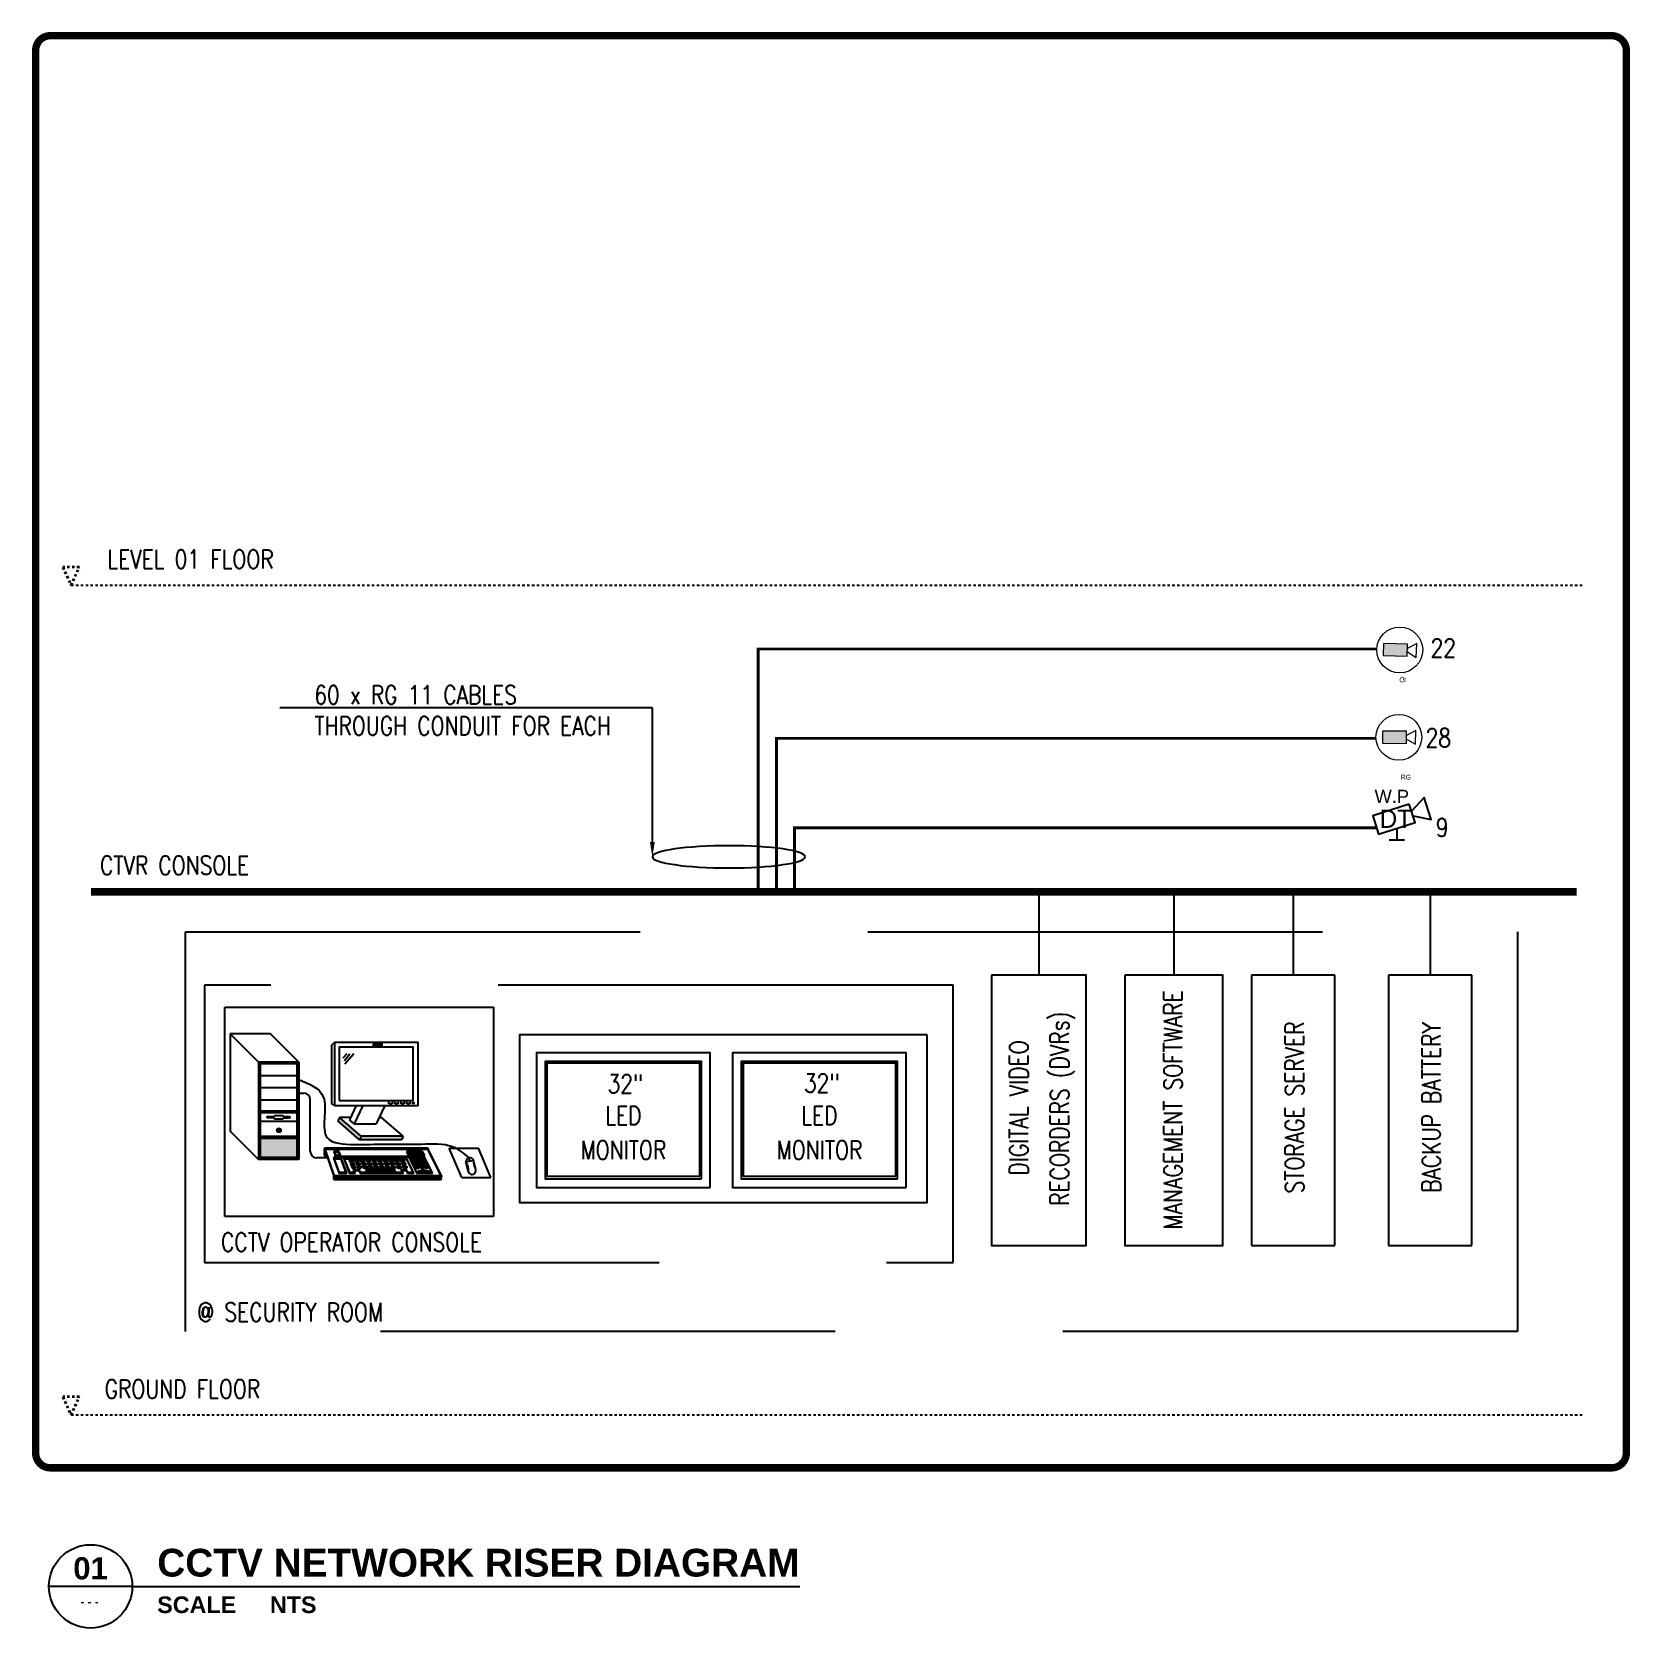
# Model space of a CAD drawing. Extents: x -15 to 263, y 300 to 484.
# Drawn here: x 197.3 to 263.2, y 300.4 to 366.2 of the extents above; entities that cross this region are included whole.
import ezdxf
from ezdxf import colors
from ezdxf.entities.mleader import LeaderData, LeaderLine
from ezdxf.enums import TextEntityAlignment as Align
from ezdxf.math import Vec2, Vec3

# ---------------------------------------------------------------- set-up
doc = ezdxf.new("R2010")
doc.units = 0
doc.header["$LTSCALE"] = 0.15
for name, pattern in [('DASHDOT', [1, 0.5, -0.25, 0, -0.25]), ('ELUNF', [0.4, 0.3, -0.1]), ('HIDDEN', [0.375, 0.25, -0.125])]:
    doc.linetypes.add(name, pattern=pattern)
doc.layers.get('0').update_dxf_attribs({"color": 252})
for name, color, linetype in [('CCTV', 4, 'Continuous'), ('E-ANNO-TEXT', 2, 'Continuous'), ('E-DIAG-BUSW', 2, 'Continuous'), ('E-POWR-FIXT', 4, 'Continuous'), ('E-WIRE-N', 31, 'DASHDOT'), ('E_POWR_ZONE', 22, 'Continuous'), ('ELG2U', 1, 'ELUNF'), ('FB_Access Control System$0$A-REFR-TITL-1', 2, 'Continuous'), ('LEVEL', 8, 'HIDDEN'), ('M-LEADER', 33, 'Continuous')]:
    doc.layers.add(name, color=color, linetype=linetype)
for name, color, linetype, lineweight in [('E-LT-CKT-NM', 7, 'Continuous', 30), ('T-ANNO-TEXT', 3, 'Continuous', 35), ('T-CCTV', 7, 'Continuous', 0), ('T-DIGRAM', 1, 'HIDDEN', 35)]:
    doc.layers.add(name, color=color, linetype=linetype, lineweight=lineweight)
doc.styles.add('Arial_3', font='arial.ttf', dxfattribs={"height": 2.345885})
doc.styles.add('ELEC', font='romans.shx')
doc.styles.add('FB_Access Control System$0$ARIAL', font='arial.ttf')
doc.styles.add('FB_Access Control System$0$ARIAL-TITLE', font='arialbd.ttf')
doc.styles.add('ROMANS', font='ROMANS.shx', dxfattribs={"width": 0.8})
doc.styles.add('SDC-TEXT-ARB', font='sdc-arb.shx')

msp = doc.modelspace()

# ---------------------------------------------------------------- texts
at = {"layer": 'E-ANNO-TEXT', "color": 3, "style": 'ELEC', "width": 0.8}
for s, p in [('CTVR CONSOLE', (200.11, 331.435)), ('CCTV OPERATOR CONSOLE', (205.102, 315.895)), ('@ SECURITY ROOM', (204.115, 313.008))]:
    msp.add_text(s, height=0.76344, dxfattribs=at).set_placement(p)
for s, p in [('MANAGEMENT SOFTWARE', (244.348, 321.735)), ('RECORDERS (DVRs)', (239.725, 321.785)), ('STORAGE SERVER', (249.356, 321.835)), ('BACKUP BATTERY', (254.999, 321.835)), ('DIGITAL VIDEO', (237.992, 321.814))]:
    msp.add_text(s, height=0.76344, rotation=90, dxfattribs=at).set_placement(p, align=Align.MIDDLE)
for s, p in [('32"', (221.771, 322.807)), ('32"', (229.87, 322.835)), ('LED', (221.687, 321.499)), ('LED', (229.772, 321.499)), ('MONITOR', (221.687, 320.077)), ('MONITOR', (229.772, 320.077))]:
    msp.add_text(s, height=0.7634, dxfattribs=at).set_placement(p, align=Align.MIDDLE)
at = {"layer": 'T-ANNO-TEXT', "style": 'ROMANS', "width": 0.8}
for s, height, p in [('LEVEL 01 FLOOR', 0.76344, (203.842, 344.06)), ('22', 0.7634, (255.494, 340.398)), ('28', 0.7634, (255.287, 336.697)), ('9', 0.763, (255.447, 333.001)), ('GROUND FLOOR', 0.76344, (203.508, 309.839))]:
    msp.add_text(s, height=height, dxfattribs=at).set_placement(p, align=Align.CENTER)

# ---------------------------------------------------------------- blocks, each defined once
blk = doc.blocks.new('A$C58B026CA')
h = blk.add_hatch(color=20)
h.set_gradient(color1=(244, 54, 11), one_color=1, tint=1, name='CYLINDER')
edge = h.paths.add_edge_path()
edge.add_line((563, -1300), (563, -1295))
edge.add_arc((555, -1303), 11, 45.9517, 134.3515)
edge.add_arc((530, -1276), 25.4, 225.6485, 314.3515, ccw=False)
edge.add_arc((504, -1303), 11, 45.6485, 134.0483)
edge.add_line((497, -1295), (497, -1300))
edge.add_arc((504, -1308), 11, 45.6485, 134.0483, ccw=False)
edge.add_arc((530, -1282), 25.4, 225.6485, 314.3515)
edge.add_arc((555, -1308), 11, 45.9517, 134.3515, ccw=False)
h = blk.add_hatch(color=20)
h.set_gradient(color1=(244, 54, 11), one_color=1, tint=1, name='CYLINDER')
edge = h.paths.add_edge_path()
edge.add_line((643, -1300), (643, -1295))
edge.add_arc((635, -1303), 11, 45.9517, 134.3515)
edge.add_arc((610, -1276), 25.4, 225.6485, 314.3515, ccw=False)
edge.add_arc((584, -1303), 11, 45.6485, 134.0483)
edge.add_line((577, -1295), (577, -1300))
edge.add_arc((584, -1308), 11, 45.6485, 134.0483, ccw=False)
edge.add_arc((610, -1282), 25.4, 225.6485, 314.3515)
edge.add_arc((635, -1308), 11, 45.9517, 134.3515, ccw=False)
h = blk.add_hatch(color=20)
h.set_gradient(color1=(244, 54, 11), one_color=1, tint=1, name='CYLINDER')
edge = h.paths.add_edge_path()
edge.add_line((723, -1300), (723, -1295))
edge.add_arc((715, -1303), 11, 45.9517, 134.3515)
edge.add_arc((690, -1276), 25.4, 225.6485, 314.3515, ccw=False)
edge.add_arc((665, -1303), 11, 45.6485, 134.0483)
edge.add_line((657, -1295), (657, -1300))
edge.add_arc((665, -1308), 11, 45.6485, 134.0483, ccw=False)
edge.add_arc((690, -1282), 25.4, 225.6485, 314.3515)
edge.add_arc((715, -1308), 11, 45.9517, 134.3515, ccw=False)
h = blk.add_hatch(color=20)
h.set_gradient(color1=(244, 54, 11), one_color=1, tint=1, name='CYLINDER')
edge = h.paths.add_edge_path()
edge.add_line((803, -1300), (803, -1295))
edge.add_arc((796, -1303), 11, 45.9517, 134.3515)
edge.add_arc((770, -1276), 25.4, 225.6485, 314.3515, ccw=False)
edge.add_arc((745, -1303), 11, 45.6485, 134.0483)
edge.add_line((737, -1295), (737, -1300))
edge.add_arc((745, -1308), 11, 45.6485, 134.0483, ccw=False)
edge.add_arc((770, -1282), 25.4, 225.6485, 314.3515)
edge.add_arc((796, -1308), 11, 45.9517, 134.3515, ccw=False)
h = blk.add_hatch(color=20)
h.set_gradient(color1=(244, 54, 11), one_color=1, tint=1, name='CYLINDER')
h.paths.add_polyline_path([(828, -1296, 1), (844, -1296, 1)])
h = blk.add_hatch(color=5)
h.set_gradient(color1=(0, 0, 255), one_color=1, tint=1, name='CYLINDER')
h.paths.add_polyline_path([(-951, -1664, 1), (-1005, -1664, 1)])
h = blk.add_hatch(color=20)
h.set_gradient(color1=(244, 54, 11), one_color=1, tint=1, name='CYLINDER')
h.paths.add_polyline_path([(1592, -2049), (1589, -2050, -0.196438), (1593, -2072), (1596, -2071, 0.194716)])
at = {"layer": 'E-POWR-FIXT'}
h = blk.add_hatch(color=20, dxfattribs=at)
h.set_gradient(color1=(245, 69, 10), one_color=1, tint=1, name='CYLINDER')
h.paths.add_polyline_path([(300, -498), (300, -528), (413, -528), (413, -498)])
h = blk.add_hatch(color=20, dxfattribs=at)
h.set_gradient(color1=(244, 54, 11), one_color=1, tint=1, name='SPHERICAL')
h.paths.add_polyline_path([(698, -1746), (131, -1746), (108, -1793), (675, -1793)])
h.paths.add_polyline_path([(-162, -1491), (-185, -1538), (108, -1793), (131, -1746)])
h = blk.add_hatch(color=20, dxfattribs=at)
h.set_gradient(color1=(245, 69, 10), one_color=1, tint=1, name='CYLINDER')
h.paths.add_polyline_path([(-736, -2032), (-736, -1775), (-1230, -1775), (-1230, -2032)])
h = blk.add_hatch(color=20, dxfattribs=at)
h.set_gradient(color1=(244, 54, 11), one_color=1, tint=1, name='SPHERICAL')
h.paths.add_polyline_path([(-362, -1920), (-364, -1919), (-366, -1914), (-366, -2007), (-333, -2007)])
h = blk.add_hatch(color=20, dxfattribs=at)
h.set_gradient(color1=(244, 54, 11), one_color=1, tint=1, name='SPHERICAL')
h.paths.add_polyline_path([(12, -2055), (-30, -2055), (-20, -2073), (22, -2073)])
h = blk.add_hatch(color=20, dxfattribs=at)
h.set_gradient(color1=(244, 54, 11), one_color=1, tint=1, name='SPHERICAL')
h.paths.add_polyline_path([(28, -2101), (-14, -2101), (-4, -2119), (39, -2119)])
h.paths.add_polyline_path([(44, -2146), (2, -2146), (13, -2164), (55, -2164)])
h.paths.add_polyline_path([(105, -2101), (63, -2101), (73, -2119), (116, -2119)])
h.paths.add_polyline_path([(121, -2146), (79, -2146), (90, -2164), (132, -2164)])
h.paths.add_polyline_path([(182, -2101), (140, -2101), (150, -2119), (193, -2119)])
h.paths.add_polyline_path([(198, -2146), (156, -2146), (167, -2164), (209, -2164)])
h = blk.add_hatch(color=20, dxfattribs=at)
h.set_gradient(color1=(244, 54, 11), one_color=1, tint=1, name='SPHERICAL')
h.paths.add_polyline_path([(89, -2055), (47, -2055), (57, -2073), (99, -2073)])
h.paths.add_polyline_path([(166, -2055), (124, -2055), (134, -2073), (176, -2073)])
h.paths.add_polyline_path([(243, -2055), (201, -2055), (211, -2073), (253, -2073)])
h.paths.add_polyline_path([(320, -2055), (278, -2055), (288, -2073), (331, -2073)])
h.paths.add_polyline_path([(397, -2055), (355, -2055), (365, -2073), (408, -2073)])
h.paths.add_polyline_path([(474, -2055), (432, -2055), (442, -2073), (485, -2073)])
h = blk.add_hatch(color=20, dxfattribs=at)
h.set_gradient(color1=(244, 54, 11), one_color=1, tint=1, name='SPHERICAL')
h.paths.add_polyline_path([(259, -2101), (217, -2101), (227, -2119), (270, -2119)])
h.paths.add_polyline_path([(275, -2146), (233, -2146), (244, -2164), (286, -2164)])
h.paths.add_polyline_path([(336, -2101), (294, -2101), (304, -2119), (347, -2119)])
h.paths.add_polyline_path([(352, -2146), (310, -2146), (321, -2164), (363, -2164)])
h.paths.add_polyline_path([(413, -2101), (371, -2101), (382, -2119), (424, -2119)])
h.paths.add_polyline_path([(429, -2146), (387, -2146), (398, -2164), (440, -2164)])
h.paths.add_polyline_path([(490, -2101), (448, -2101), (459, -2119), (501, -2119)])
h.paths.add_polyline_path([(506, -2146), (464, -2146), (475, -2164), (517, -2164)])
h.paths.add_polyline_path([(567, -2101), (525, -2101), (536, -2119), (578, -2119)])
h = blk.add_hatch(color=20, dxfattribs=at)
h.set_gradient(color1=(244, 54, 11), one_color=1, tint=1, name='SPHERICAL')
h.paths.add_polyline_path([(551, -2055), (509, -2055), (519, -2073), (562, -2073)])
h = blk.add_hatch(color=20, dxfattribs=at)
h.set_gradient(color1=(244, 54, 11), one_color=1, tint=1, name='SPHERICAL')
h.paths.add_polyline_path([(584, -2146), (541, -2146), (552, -2164), (594, -2164)])
h = blk.add_hatch(color=20, dxfattribs=at)
h.set_gradient(color1=(244, 54, 11), one_color=1, tint=1, name='SPHERICAL')
h.paths.add_polyline_path([(661, -2146), (618, -2146), (629, -2164), (671, -2164)])
h.paths.add_polyline_path([(644, -2101), (602, -2101), (613, -2119), (655, -2119)])
h.paths.add_polyline_path([(628, -2055), (586, -2055), (596, -2073), (639, -2073)])
h = blk.add_hatch(color=20, dxfattribs=at)
h.set_gradient(color1=(244, 54, 11), one_color=1, tint=1, name='SPHERICAL')
h.paths.add_polyline_path([(738, -2146), (695, -2146), (706, -2164), (748, -2164)])
h.paths.add_polyline_path([(721, -2101), (679, -2101), (690, -2119), (732, -2119)])
h.paths.add_polyline_path([(705, -2055), (663, -2055), (673, -2073), (716, -2073)])
h = blk.add_hatch(color=20, dxfattribs=at)
h.set_gradient(color1=(244, 54, 11), one_color=1, tint=1, name='SPHERICAL')
h.paths.add_polyline_path([(954, -1959), (759, -1959), (777, -1995), (975, -1995)])
h = blk.add_hatch(color=20, dxfattribs=at)
h.set_gradient(color1=(244, 54, 11), one_color=1, tint=1, name='SPHERICAL')
h.paths.add_polyline_path([(862, -2055), (820, -2055), (830, -2073), (872, -2073)])
h.paths.add_polyline_path([(923, -2055), (881, -2055), (891, -2073), (934, -2073)])
h.paths.add_polyline_path([(984, -2055), (941, -2055), (952, -2073), (994, -2073)])
h.paths.add_polyline_path([(1007, -2101), (965, -2101), (975, -2119), (1017, -2119)])
h.paths.add_polyline_path([(946, -2101), (904, -2101), (914, -2119), (957, -2119)])
h.paths.add_polyline_path([(885, -2101), (843, -2101), (853, -2119), (896, -2119)])
h.paths.add_polyline_path([(906, -2146), (864, -2146), (875, -2164), (917, -2164)])
h.paths.add_polyline_path([(967, -2146), (925, -2146), (936, -2164), (978, -2164)])
h.paths.add_polyline_path([(1028, -2146), (986, -2146), (996, -2164), (1038, -2164)])
h = blk.add_hatch(color=20, dxfattribs=at)
h.set_gradient(color1=(244, 54, 11), one_color=1, tint=1, name='CYLINDER')
h.paths.add_polyline_path([(1578, -2217, 0.206513), (1547, -2092)])
h = blk.add_hatch(color=20, dxfattribs=at)
h.set_gradient(color1=(244, 54, 11), one_color=1, tint=1, name='CYLINDER')
h.paths.add_polyline_path([(1649, -2070, 0.174686), (1674, -2182)])
h = blk.add_hatch(color=20, dxfattribs=at)
h.set_gradient(color1=(244, 54, 11), one_color=1, tint=1, name='SPHERICAL')
h.paths.add_polyline_path([(1206, -2289), (-225, -2289), (-225, -2314), (1203, -2314)])
h = blk.add_hatch(color=20, dxfattribs=at)
h.set_gradient(color1=(244, 54, 11), one_color=1, tint=1, name='SPHERICAL')
h.paths.add_polyline_path([(574, -2189), (200, -2189), (214, -2214), (589, -2214)])
h = blk.add_hatch(color=20, dxfattribs=at)
h.set_gradient(color1=(244, 54, 11), one_color=1, tint=1, name='SPHERICAL')
h.paths.add_polyline_path([(984, -2192), (942, -2192), (952, -2210), (994, -2210)])
h.paths.add_polyline_path([(993, -2213), (951, -2213), (961, -2231), (1003, -2231)])
h.paths.add_polyline_path([(941, -2212), (899, -2212), (909, -2230), (951, -2230)])
h.paths.add_polyline_path([(1041, -2212), (999, -2212), (1010, -2230), (1052, -2230)])
for p, q in [((-1255, -743), (-1638, -360)), ((-1093, -360), (-1638, -360)), ((-1638, -360), (-1638, -1675)), ((-711, -743), (-1093, -360)), ((-229, -477), (-269, -514)), ((-269, -514), (-269, -1303)), ((-112, -688), (-58, -627)), ((-95, -721), (-19, -634)), ((-89, -767), (32, -628)), ((-1255, -743), (-1255, -2058)), ((-1255, -743), (-1230, -769)), ((-711, -743), (-1255, -743)), ((-1230, -769), (-1230, -2032)), ((-736, -769), (-1230, -769)), ((-736, -769), (-711, -743)), ((-736, -769), (-736, -2032)), ((-711, -743), (-711, -2058)), ((-740, -928), (-1234, -928)), ((-740, -1089), (-1234, -1089)), ((-740, -1257), (-1234, -1257)), ((-711, -1163), (-642, -1163)), ((-556, -1951), (-556, -1249)), ((-736, -1404), (-1230, -1404)), ((-736, -1430), (-1230, -1430)), ((-1135, -1498), (-1135, -1478)), ((-1135, -1478), (-1039, -1478)), ((-1039, -1498), (-1135, -1498)), ((-1039, -1478), (-1039, -1464)), ((-1039, -1464), (-927, -1464)), ((-1039, -1513), (-1039, -1498)), ((-927, -1464), (-927, -1477)), ((-927, -1477), (-831, -1477)), ((-831, -1500), (-927, -1500)), ((-927, -1500), (-927, -1513)), ((-831, -1477), (-831, -1500)), ((-831, -1500), (-831, -1500)), ((-229, -1328), (-269, -1303)), ((-162, -1491), (-185, -1538)), ((-12, -1491), (-162, -1491)), ((131, -1746), (-162, -1491)), ((63, -1328), (-26, -1521)), ((155, -1328), (39, -1577)), ((450, -1328), (334, -1577)), ((405, -1491), (374, -1491)), ((698, -1746), (405, -1491)), ((497, -1300), (497, -1295)), ((563, -1300), (563, -1295)), ((577, -1300), (577, -1295)), ((643, -1300), (643, -1295)), ((657, -1300), (657, -1295)), ((723, -1300), (723, -1295)), ((737, -1300), (737, -1295)), ((803, -1300), (803, -1295)), ((-1255, -2058), (-1638, -1675)), ((-736, -1547), (-1230, -1547)), ((-927, -1513), (-1039, -1513)), ((108, -1793), (-185, -1538)), ((39, -1577), (-26, -1521)), ((39, -1577), (334, -1577)), ((-736, -1749), (-1230, -1749)), ((-736, -1775), (-1230, -1775)), ((-364, -1909), (-366, -1914)), ((-366, -1914), (-364, -1919)), ((-366, -1914), (-366, -2007)), ((-358, -1907), (-365, -1913)), ((-365, -1913), (-358, -1907)), ((-365, -1913), (-239, -2284)), ((-352, -1915), (-365, -1913)), ((-358, -1907), (-364, -1909)), ((-364, -1919), (-358, -1921)), ((1030, -1907), (-358, -1907)), ((1030, -1914), (-358, -1914)), ((-358, -1914), (-233, -2285)), ((-352, -1915), (-358, -1921)), ((-358, -1921), (-352, -1915)), ((-358, -1921), (1030, -1921)), ((-226, -2286), (-352, -1915)), ((-178, -1940), (-178, -1940)), ((131, -1746), (108, -1793)), ((675, -1793), (108, -1793)), ((698, -1746), (131, -1746)), ((698, -1746), (675, -1793)), ((1025, -1910), (1024, -1915)), ((1024, -1915), (1207, -2286)), ((1030, -1921), (1024, -1915)), ((1024, -1915), (1030, -1921)), ((1029, -1908), (1025, -1910)), ((1034, -1909), (1029, -1908)), ((1030, -1921), (1030, -1907)), ((1036, -1913), (1030, -1907)), ((1030, -1907), (1036, -1913)), ((1212, -2285), (1030, -1914)), ((1036, -1913), (1034, -1909)), ((1219, -2284), (1036, -1913)), ((1321, -1908), (1715, -1908)), ((1490, -2304), (1321, -1908)), ((1884, -2304), (1715, -1908)), ((-1230, -2032), (-1255, -2058)), ((-711, -2058), (-1255, -2058)), ((-736, -2032), (-1230, -2032)), ((-736, -2032), (-711, -2058)), ((-323, -2037), (-469, -2037)), ((-366, -2007), (-333, -2007)), ((-236, -2038), (-242, -2043)), ((-242, -2043), (-236, -2038)), ((-240, -2039), (-242, -2043)), ((-242, -2043), (-169, -2239)), ((-236, -2038), (-240, -2039)), ((-231, -1950), (-236, -1955)), ((-236, -1955), (-231, -1950)), ((-235, -1951), (-236, -1955)), ((-236, -1955), (-219, -1999)), ((-233, -2039), (-236, -2038)), ((-143, -2038), (-236, -2038)), ((-236, -2038), (-236, -2048)), ((-165, -2239), (-236, -2043)), ((-232, -2043), (-236, -2048)), ((-236, -2048), (-232, -2043)), ((-236, -2043), (-143, -2043)), ((-236, -2048), (-143, -2048)), ((-231, -1950), (-235, -1951)), ((-232, -2043), (-233, -2039)), ((-231, -2019), (-232, -2023)), ((-232, -2023), (-231, -2027)), ((-159, -2239), (-232, -2043)), ((-169, -1950), (-231, -1950)), ((-231, -1950), (-231, -1959)), ((-227, -1951), (-231, -1950)), ((-226, -1955), (-231, -1959)), ((-231, -1959), (-226, -1955)), ((-214, -1999), (-231, -1955)), ((-231, -1955), (-169, -1955)), ((-227, -2018), (-231, -2019)), ((-231, -2027), (-227, -2028)), ((-226, -1955), (-227, -1951)), ((986, -2018), (-227, -2018)), ((-227, -2018), (-227, -2028)), ((-227, -2028), (-227, -2018)), ((-227, -2028), (986, -2028)), ((-209, -1999), (-226, -1955)), ((-218, -1996), (-219, -1999)), ((-219, -1999), (-214, -2005)), ((-219, -1999), (-218, -2003)), ((-214, -2005), (-219, -1999)), ((-219, -1999), (-209, -1999)), ((-214, -1995), (-218, -1996)), ((-218, -2003), (-214, -2005)), ((-151, -1995), (-214, -1995)), ((-214, -1995), (-209, -1999)), ((-209, -1999), (-214, -1995)), ((-151, -1999), (-214, -1999)), ((-214, -2005), (-151, -2005)), ((-163, -1955), (-175, -1955)), ((-175, -1955), (-155, -1999)), ((-172, -1966), (-172, -1966)), ((-172, -1966), (-172, -1966)), ((-166, -1951), (-169, -1950)), ((-169, -1955), (-151, -1999)), ((-169, -1955), (-169, -1955)), ((-163, -1955), (-166, -1951)), ((-145, -1999), (-163, -1955)), ((-155, -1999), (-151, -1995)), ((-151, -1995), (-155, -1999)), ((-155, -1999), (-154, -2003)), ((-154, -2003), (-151, -2005)), ((-151, -2005), (-151, -1995)), ((-151, -2005), (-145, -1999)), ((-145, -1999), (-151, -2005)), ((-151, -2005), (-148, -2003)), ((-148, -2003), (-145, -1999)), ((-138, -2043), (-148, -2043)), ((-148, -2043), (-73, -2239)), ((-143, -2048), (-148, -2043)), ((-148, -2043), (-143, -2048)), ((-138, -2043), (-143, -2038)), ((-139, -2039), (-143, -2038)), ((-143, -2038), (-138, -2043)), ((-143, -2043), (-67, -2239)), ((-143, -2043), (-143, -2043)), ((-143, -2048), (-139, -2046)), ((-138, -2043), (-139, -2039)), ((-139, -2046), (-138, -2043)), ((-63, -2239), (-138, -2043)), ((-101, -2038), (-106, -2043)), ((-106, -2043), (-101, -2038)), ((-105, -2039), (-106, -2043)), ((-106, -2043), (-28, -2239)), ((-101, -2038), (-105, -2039)), ((738, -2038), (-101, -2038)), ((-101, -2038), (-101, -2048)), ((-97, -2039), (-101, -2038)), ((-101, -2043), (738, -2043)), ((-23, -2239), (-101, -2043)), ((-96, -2043), (-101, -2048)), ((-101, -2048), (-96, -2043)), ((-101, -2048), (738, -2048)), ((-96, -2043), (-97, -2039)), ((-18, -2239), (-96, -2043)), ((-30, -2055), (-20, -2073)), ((-30, -2055), (-30, -2073)), ((-30, -2073), (-20, -2087)), ((-20, -2073), (-20, -2087)), ((-20, -2087), (22, -2087)), ((-14, -2101), (-4, -2119)), ((-14, -2101), (-14, -2120)), ((-14, -2120), (-4, -2138)), ((-4, -2119), (-4, -2138)), ((-4, -2138), (39, -2138)), ((2, -2146), (13, -2164)), ((2, -2146), (2, -2164)), ((12, -2055), (22, -2073)), ((22, -2073), (22, -2087)), ((28, -2101), (39, -2119)), ((39, -2119), (39, -2138)), ((44, -2146), (55, -2164)), ((47, -2055), (57, -2073)), ((47, -2055), (47, -2073)), ((47, -2073), (57, -2087)), ((57, -2073), (57, -2087)), ((57, -2087), (99, -2087)), ((63, -2101), (73, -2119)), ((63, -2101), (63, -2120)), ((63, -2120), (73, -2133)), ((73, -2119), (73, -2133)), ((73, -2133), (116, -2133)), ((79, -2146), (90, -2164)), ((79, -2146), (79, -2164)), ((89, -2055), (99, -2073)), ((99, -2073), (99, -2087)), ((105, -2101), (116, -2119)), ((116, -2119), (116, -2133)), ((121, -2146), (132, -2164)), ((124, -2055), (134, -2073)), ((124, -2055), (124, -2073)), ((124, -2073), (134, -2087)), ((134, -2073), (134, -2087)), ((134, -2087), (176, -2087)), ((140, -2101), (150, -2119)), ((140, -2101), (140, -2120)), ((140, -2120), (150, -2133)), ((150, -2119), (150, -2133)), ((150, -2133), (193, -2133)), ((156, -2146), (167, -2164)), ((156, -2146), (156, -2164)), ((166, -2055), (176, -2073)), ((176, -2073), (176, -2087)), ((182, -2101), (193, -2119)), ((193, -2119), (193, -2133)), ((198, -2146), (209, -2164)), ((201, -2055), (211, -2073)), ((201, -2055), (201, -2073)), ((201, -2073), (211, -2087)), ((211, -2073), (211, -2087)), ((211, -2087), (253, -2087)), ((217, -2101), (227, -2119)), ((217, -2101), (217, -2120)), ((217, -2120), (227, -2133)), ((227, -2119), (227, -2133)), ((227, -2133), (270, -2133)), ((233, -2146), (244, -2164)), ((233, -2146), (233, -2164)), ((243, -2055), (253, -2073)), ((253, -2073), (253, -2087)), ((259, -2101), (270, -2119)), ((270, -2119), (270, -2133)), ((275, -2146), (286, -2164)), ((278, -2055), (288, -2073)), ((278, -2055), (278, -2073)), ((278, -2073), (288, -2087)), ((288, -2073), (288, -2087)), ((288, -2087), (331, -2087)), ((294, -2101), (304, -2119)), ((294, -2101), (294, -2120)), ((294, -2120), (304, -2133)), ((304, -2119), (304, -2133)), ((304, -2133), (347, -2133)), ((310, -2146), (321, -2164)), ((310, -2146), (310, -2164)), ((320, -2055), (331, -2073)), ((331, -2073), (331, -2087)), ((336, -2101), (347, -2119)), ((347, -2119), (347, -2133)), ((352, -2146), (363, -2164)), ((355, -2055), (365, -2073)), ((355, -2055), (355, -2073)), ((355, -2073), (365, -2087)), ((365, -2073), (365, -2087)), ((365, -2087), (408, -2087)), ((371, -2101), (382, -2119)), ((371, -2101), (371, -2120)), ((371, -2120), (382, -2133)), ((382, -2119), (382, -2133)), ((382, -2133), (424, -2133)), ((387, -2146), (398, -2164)), ((387, -2146), (387, -2164)), ((397, -2055), (408, -2073)), ((408, -2073), (408, -2087)), ((413, -2101), (424, -2119)), ((424, -2119), (424, -2133)), ((429, -2146), (440, -2164)), ((432, -2055), (442, -2073)), ((432, -2055), (432, -2073)), ((432, -2073), (442, -2087)), ((442, -2073), (442, -2087)), ((442, -2087), (485, -2087)), ((448, -2101), (459, -2119)), ((448, -2101), (448, -2120)), ((448, -2120), (459, -2133)), ((459, -2119), (459, -2133)), ((459, -2133), (501, -2133)), ((464, -2146), (475, -2164)), ((464, -2146), (464, -2164)), ((474, -2055), (485, -2073)), ((485, -2073), (485, -2087)), ((490, -2101), (501, -2119)), ((501, -2119), (501, -2133)), ((506, -2146), (517, -2164)), ((509, -2055), (519, -2073)), ((509, -2055), (509, -2073)), ((509, -2073), (519, -2087)), ((519, -2073), (519, -2087)), ((519, -2087), (562, -2087)), ((525, -2101), (536, -2119)), ((525, -2101), (525, -2120)), ((525, -2120), (536, -2133)), ((536, -2119), (536, -2133)), ((536, -2133), (578, -2133)), ((541, -2146), (552, -2164)), ((541, -2146), (541, -2164)), ((551, -2055), (562, -2073)), ((562, -2073), (562, -2087)), ((567, -2101), (578, -2119)), ((578, -2119), (578, -2133)), ((584, -2146), (594, -2164)), ((586, -2055), (596, -2073)), ((586, -2055), (586, -2073)), ((586, -2073), (596, -2087)), ((596, -2073), (596, -2087)), ((596, -2087), (639, -2087)), ((602, -2101), (613, -2119)), ((602, -2101), (602, -2120)), ((602, -2120), (613, -2133)), ((613, -2119), (613, -2133)), ((613, -2133), (655, -2133)), ((618, -2146), (629, -2164)), ((618, -2146), (618, -2164)), ((628, -2055), (639, -2073)), ((639, -2073), (639, -2087)), ((644, -2101), (655, -2119)), ((655, -2119), (655, -2133)), ((661, -2146), (671, -2164)), ((663, -2055), (673, -2073)), ((663, -2055), (663, -2073)), ((663, -2073), (673, -2087)), ((673, -2073), (673, -2087)), ((673, -2087), (716, -2087)), ((679, -2101), (690, -2119)), ((679, -2101), (679, -2120)), ((679, -2120), (690, -2133)), ((690, -2119), (690, -2133)), ((690, -2133), (732, -2133)), ((695, -2146), (706, -2164)), ((695, -2146), (695, -2164)), ((705, -2055), (716, -2073)), ((716, -2073), (716, -2087)), ((721, -2101), (732, -2119)), ((732, -2119), (732, -2133)), ((744, -2043), (734, -2043)), ((734, -2043), (833, -2239)), ((738, -2048), (734, -2043)), ((734, -2043), (738, -2048)), ((743, -2039), (738, -2038)), ((738, -2038), (744, -2043)), ((744, -2043), (738, -2038)), ((738, -2043), (837, -2239)), ((738, -2043), (738, -2043)), ((738, -2048), (743, -2046)), ((738, -2146), (748, -2164)), ((744, -2043), (743, -2039)), ((743, -2046), (744, -2043)), ((843, -2239), (744, -2043)), ((752, -1950), (746, -1955)), ((746, -1955), (752, -1950)), ((747, -1951), (746, -1955)), ((746, -1955), (747, -1958)), ((756, -1955), (746, -1955)), ((746, -1955), (769, -1999)), ((752, -1950), (747, -1951)), ((747, -1958), (752, -1959)), ((957, -1950), (752, -1950)), ((756, -1955), (752, -1959)), ((752, -1959), (756, -1955)), ((752, -1955), (774, -1999)), ((957, -1955), (752, -1955)), ((752, -1955), (752, -1955)), ((752, -1959), (957, -1959)), ((779, -1999), (756, -1955)), ((769, -1999), (774, -2005)), ((774, -2005), (769, -1999)), ((769, -1999), (771, -2003)), ((771, -2003), (774, -2005)), ((983, -1995), (774, -1995)), ((774, -1995), (774, -2005)), ((774, -1995), (779, -1999)), ((779, -1999), (774, -1995)), ((774, -1999), (983, -1999)), ((774, -2005), (778, -2003)), ((774, -2005), (983, -2005)), ((778, -2003), (779, -1999)), ((785, -2037), (781, -2042)), ((781, -2042), (785, -2037)), ((782, -2038), (781, -2042)), ((791, -2042), (781, -2042)), ((781, -2042), (877, -2239)), ((781, -2042), (782, -2045)), ((785, -2037), (782, -2038)), ((782, -2045), (785, -2046)), ((989, -2037), (785, -2037)), ((785, -2042), (883, -2239)), ((989, -2042), (785, -2042)), ((785, -2042), (785, -2042)), ((791, -2042), (785, -2046)), ((785, -2046), (791, -2042)), ((785, -2046), (989, -2046)), ((888, -2239), (791, -2042)), ((820, -2055), (830, -2073)), ((820, -2055), (820, -2073)), ((820, -2073), (830, -2087)), ((830, -2073), (830, -2087)), ((830, -2087), (872, -2087)), ((843, -2101), (853, -2119)), ((843, -2101), (843, -2120)), ((843, -2120), (853, -2133)), ((853, -2119), (853, -2133)), ((853, -2133), (896, -2133)), ((862, -2055), (872, -2073)), ((864, -2146), (875, -2164)), ((864, -2146), (864, -2164)), ((872, -2073), (872, -2087)), ((881, -2055), (891, -2073)), ((881, -2055), (881, -2073)), ((881, -2073), (891, -2087)), ((885, -2101), (896, -2119)), ((891, -2073), (891, -2087)), ((891, -2087), (934, -2087)), ((896, -2119), (896, -2133)), ((904, -2101), (914, -2119)), ((904, -2101), (904, -2120)), ((904, -2120), (914, -2133)), ((906, -2146), (917, -2164)), ((914, -2119), (914, -2133)), ((914, -2133), (957, -2133)), ((923, -2055), (934, -2073)), ((925, -2146), (936, -2164)), ((925, -2146), (925, -2164)), ((938, -2073), (938, -2087)), ((941, -2055), (952, -2073)), ((941, -2055), (941, -2073)), ((941, -2073), (952, -2087)), ((946, -2101), (957, -2119)), ((952, -1951), (951, -1955)), ((957, -1959), (951, -1955)), ((951, -1955), (977, -1999)), ((951, -1955), (957, -1959)), ((957, -1950), (952, -1951)), ((952, -2073), (952, -2087)), ((952, -2087), (994, -2087)), ((957, -1959), (957, -1950)), ((961, -1955), (957, -1950)), ((957, -1950), (961, -1955)), ((960, -1951), (957, -1950)), ((983, -1999), (957, -1955)), ((957, -2119), (957, -2133)), ((961, -1955), (960, -1951)), ((987, -1999), (961, -1955)), ((965, -2101), (975, -2119)), ((965, -2101), (965, -2120)), ((965, -2120), (975, -2133)), ((967, -2146), (978, -2164)), ((975, -2119), (975, -2133)), ((975, -2133), (1017, -2133)), ((977, -1999), (983, -1995)), ((983, -1995), (977, -1999)), ((977, -1999), (987, -1999)), ((981, -2146), (981, -2164)), ((986, -1996), (983, -1995)), ((983, -2005), (987, -1999)), ((987, -1999), (983, -2005)), ((983, -2005), (986, -2003)), ((985, -2038), (984, -2042)), ((989, -2046), (984, -2042)), ((984, -2042), (1086, -2239)), ((984, -2042), (989, -2046)), ((984, -2055), (994, -2073)), ((989, -2037), (985, -2038)), ((987, -1999), (986, -1996)), ((986, -2003), (987, -1999)), ((986, -2023), (986, -2018)), ((990, -2019), (986, -2018)), ((986, -2018), (986, -2028)), ((986, -2028), (986, -2023)), ((986, -2023), (986, -2023)), ((986, -2028), (990, -2027)), ((986, -2146), (996, -2164)), ((994, -2042), (989, -2037)), ((989, -2037), (994, -2042)), ((993, -2038), (989, -2037)), ((989, -2046), (989, -2037)), ((1092, -2239), (989, -2042)), ((992, -2023), (990, -2019)), ((990, -2027), (992, -2023)), ((994, -2042), (993, -2038)), ((1096, -2239), (994, -2042)), ((994, -2073), (994, -2087)), ((1007, -2101), (1017, -2119)), ((1017, -2119), (1017, -2133)), ((1028, -2146), (1038, -2164)), ((1547, -2092), (1649, -2070)), ((1578, -2217), (1547, -2092)), ((1587, -2036), (1591, -2049)), ((1589, -2050), (1592, -2049)), ((1593, -2072), (1596, -2071)), ((1597, -2071), (1599, -2081)), ((1674, -2182), (1649, -2070)), ((-239, -2284), (-241, -2285)), ((-241, -2285), (-239, -2284)), ((-225, -2285), (-241, -2285)), ((-241, -2285), (-241, -2320)), ((-241, -2320), (-233, -2328)), ((-233, -2328), (-241, -2320)), ((-241, -2320), (-238, -2326)), ((-239, -2284), (-238, -2288)), ((-236, -2281), (-238, -2285)), ((-238, -2285), (-236, -2288)), ((-238, -2288), (-234, -2289)), ((-238, -2326), (-233, -2328)), ((-233, -2279), (-236, -2281)), ((-236, -2288), (-233, -2289)), ((-234, -2289), (-229, -2289)), ((1212, -2279), (-233, -2279)), ((-233, -2279), (-233, -2289)), ((-233, -2289), (-233, -2279)), ((-233, -2285), (-233, -2320)), ((-233, -2289), (1212, -2289)), ((1209, -2314), (-233, -2314)), ((-233, -2314), (-233, -2328)), ((-233, -2314), (-225, -2320)), ((-225, -2320), (-233, -2314)), ((-233, -2320), (1209, -2320)), ((-233, -2328), (-227, -2326)), ((-233, -2328), (1209, -2328)), ((-229, -2289), (-226, -2286)), ((-227, -2326), (-225, -2320)), ((-225, -2285), (-226, -2286)), ((-226, -2286), (-225, -2285)), ((-225, -2320), (-225, -2285)), ((-168, -2235), (-169, -2239)), ((-169, -2239), (-159, -2239)), ((-169, -2239), (-165, -2244)), ((-169, -2239), (-168, -2242)), ((-165, -2244), (-169, -2239)), ((-165, -2234), (-168, -2235)), ((-168, -2242), (-165, -2244)), ((-67, -2234), (-165, -2234)), ((-165, -2234), (-159, -2239)), ((-159, -2239), (-165, -2234)), ((-67, -2239), (-165, -2239)), ((-165, -2244), (-67, -2244)), ((-73, -2239), (-67, -2234)), ((-67, -2234), (-73, -2239)), ((-73, -2239), (-70, -2242)), ((-70, -2242), (-67, -2244)), ((-67, -2244), (-67, -2234)), ((-67, -2244), (-63, -2239)), ((-63, -2239), (-67, -2244)), ((-67, -2244), (-64, -2242)), ((-64, -2242), (-63, -2239)), ((-27, -2235), (-28, -2239)), ((-28, -2239), (-18, -2239)), ((-28, -2239), (-23, -2244)), ((-28, -2239), (-27, -2242)), ((-23, -2244), (-28, -2239)), ((-23, -2234), (-27, -2235)), ((-27, -2242), (-23, -2244)), ((48, -2234), (-23, -2234)), ((-23, -2234), (-18, -2239)), ((-18, -2239), (-23, -2234)), ((48, -2239), (-23, -2239)), ((-23, -2244), (48, -2244)), ((2, -2164), (13, -2177)), ((13, -2164), (13, -2177)), ((13, -2177), (55, -2177)), ((31, -2198), (26, -2202)), ((26, -2202), (31, -2198)), ((27, -2199), (26, -2202)), ((36, -2202), (26, -2202)), ((26, -2202), (43, -2239)), ((26, -2202), (27, -2207)), ((31, -2198), (27, -2199)), ((27, -2207), (31, -2208)), ((102, -2198), (31, -2198)), ((102, -2202), (31, -2202)), ((31, -2202), (48, -2239)), ((36, -2202), (31, -2208)), ((31, -2208), (36, -2202)), ((31, -2208), (102, -2208)), ((53, -2239), (36, -2202)), ((43, -2239), (48, -2234)), ((48, -2234), (43, -2239)), ((43, -2239), (44, -2242)), ((44, -2242), (48, -2244)), ((48, -2244), (48, -2234)), ((48, -2244), (53, -2239)), ((53, -2239), (48, -2244)), ((48, -2244), (52, -2242)), ((52, -2242), (53, -2239)), ((55, -2164), (55, -2177)), ((79, -2164), (90, -2177)), ((90, -2164), (90, -2177)), ((90, -2177), (132, -2177)), ((97, -2199), (96, -2202)), ((102, -2208), (96, -2202)), ((96, -2202), (118, -2239)), ((96, -2202), (102, -2208)), ((102, -2198), (97, -2199)), ((106, -2202), (102, -2198)), ((102, -2198), (106, -2202)), ((105, -2199), (102, -2198)), ((102, -2208), (102, -2198)), ((123, -2239), (102, -2202)), ((106, -2202), (105, -2199)), ((128, -2239), (106, -2202)), ((119, -2235), (118, -2239)), ((118, -2239), (123, -2244)), ((118, -2239), (119, -2242)), ((123, -2244), (118, -2239)), ((118, -2239), (128, -2239)), ((123, -2234), (119, -2235)), ((119, -2242), (123, -2244)), ((692, -2234), (123, -2234)), ((123, -2234), (128, -2239)), ((128, -2239), (123, -2234)), ((692, -2239), (123, -2239)), ((123, -2244), (692, -2244)), ((132, -2164), (132, -2177)), ((156, -2164), (167, -2177)), ((167, -2164), (167, -2177)), ((167, -2177), (209, -2177)), ((200, -2189), (200, -2208)), ((214, -2233), (200, -2208)), ((209, -2164), (209, -2177)), ((214, -2214), (214, -2233)), ((214, -2233), (589, -2233)), ((233, -2164), (244, -2177)), ((244, -2164), (244, -2177)), ((244, -2177), (286, -2177)), ((286, -2164), (286, -2177)), ((310, -2164), (321, -2177)), ((321, -2164), (321, -2177)), ((321, -2177), (363, -2177)), ((363, -2164), (363, -2177)), ((387, -2164), (398, -2177)), ((398, -2164), (398, -2177)), ((398, -2177), (440, -2177)), ((440, -2164), (440, -2177)), ((464, -2164), (475, -2177)), ((475, -2164), (475, -2177)), ((475, -2177), (517, -2177)), ((517, -2164), (517, -2177)), ((541, -2164), (552, -2177)), ((552, -2164), (552, -2177)), ((552, -2177), (594, -2177)), ((589, -2214), (589, -2233)), ((594, -2164), (594, -2177)), ((618, -2164), (629, -2177)), ((629, -2164), (629, -2177)), ((629, -2177), (671, -2177)), ((674, -2198), (670, -2202)), ((670, -2202), (674, -2198)), ((671, -2199), (670, -2202)), ((680, -2202), (670, -2202)), ((670, -2202), (688, -2239)), ((670, -2202), (671, -2207)), ((671, -2164), (671, -2177)), ((674, -2198), (671, -2199)), ((671, -2207), (674, -2208)), ((740, -2198), (674, -2198)), ((740, -2202), (674, -2202)), ((674, -2202), (692, -2239)), ((680, -2202), (674, -2208)), ((674, -2208), (680, -2202)), ((674, -2208), (740, -2208)), ((698, -2239), (680, -2202)), ((688, -2239), (692, -2234)), ((692, -2234), (688, -2239)), ((688, -2239), (689, -2242)), ((689, -2242), (692, -2244)), ((692, -2244), (692, -2234)), ((692, -2244), (698, -2239)), ((698, -2239), (692, -2244)), ((692, -2244), (697, -2242)), ((695, -2164), (706, -2177)), ((697, -2242), (698, -2239)), ((706, -2164), (706, -2177)), ((706, -2177), (748, -2177)), ((736, -2199), (735, -2202)), ((740, -2208), (735, -2202)), ((735, -2202), (756, -2239)), ((735, -2202), (740, -2208)), ((740, -2198), (736, -2199)), ((745, -2202), (740, -2198)), ((740, -2198), (745, -2202)), ((744, -2199), (740, -2198)), ((740, -2208), (740, -2198)), ((761, -2239), (740, -2202)), ((745, -2202), (744, -2199)), ((766, -2239), (745, -2202)), ((748, -2164), (748, -2177)), ((757, -2235), (756, -2239)), ((756, -2239), (766, -2239)), ((756, -2239), (761, -2244)), ((756, -2239), (757, -2242)), ((761, -2244), (756, -2239)), ((761, -2234), (757, -2235)), ((757, -2242), (761, -2244)), ((761, -2234), (766, -2239)), ((766, -2239), (761, -2234)), ((837, -2234), (761, -2234)), ((837, -2239), (761, -2239)), ((761, -2244), (837, -2244)), ((833, -2239), (837, -2234)), ((837, -2234), (833, -2239)), ((833, -2239), (834, -2242)), ((834, -2242), (837, -2244)), ((837, -2244), (837, -2234)), ((837, -2244), (843, -2239)), ((843, -2239), (837, -2244)), ((837, -2244), (841, -2242)), ((841, -2242), (843, -2239)), ((864, -2164), (875, -2177)), ((875, -2164), (875, -2177)), ((875, -2177), (917, -2177)), ((877, -2239), (883, -2244)), ((883, -2244), (877, -2239)), ((877, -2239), (879, -2242)), ((879, -2242), (883, -2244)), ((883, -2234), (888, -2239)), ((888, -2239), (883, -2234)), ((1092, -2234), (883, -2234)), ((883, -2234), (883, -2244)), ((883, -2239), (1092, -2239)), ((883, -2244), (886, -2242)), ((883, -2244), (1092, -2244)), ((886, -2242), (888, -2239)), ((899, -2212), (909, -2230)), ((917, -2164), (917, -2177)), ((925, -2164), (936, -2177)), ((936, -2164), (936, -2177)), ((936, -2177), (978, -2177)), ((941, -2212), (951, -2230)), ((942, -2192), (952, -2210)), ((951, -2213), (961, -2231)), ((978, -2164), (978, -2177)), ((981, -2164), (992, -2177)), ((984, -2192), (994, -2210)), ((993, -2213), (1003, -2231)), ((996, -2164), (996, -2177)), ((996, -2177), (1038, -2177)), ((999, -2212), (1010, -2230)), ((1038, -2164), (1038, -2177)), ((1041, -2212), (1052, -2230)), ((1086, -2239), (1092, -2234)), ((1092, -2234), (1086, -2239)), ((1086, -2239), (1096, -2239)), ((1095, -2235), (1092, -2234)), ((1092, -2244), (1096, -2239)), ((1096, -2239), (1092, -2244)), ((1092, -2244), (1095, -2242)), ((1096, -2239), (1095, -2235)), ((1095, -2242), (1096, -2239)), ((1207, -2285), (1202, -2320)), ((1202, -2320), (1209, -2314)), ((1209, -2314), (1202, -2320)), ((1202, -2320), (1214, -2320)), ((1209, -2281), (1207, -2285)), ((1207, -2286), (1219, -2284)), ((1207, -2286), (1207, -2285)), ((1207, -2285), (1207, -2286)), ((1212, -2278), (1209, -2281)), ((1209, -2320), (1212, -2285)), ((1214, -2316), (1209, -2314)), ((1209, -2328), (1214, -2320)), ((1214, -2320), (1209, -2328)), ((1209, -2328), (1214, -2326)), ((1217, -2281), (1212, -2278)), ((1212, -2285), (1212, -2279)), ((1217, -2281), (1212, -2279)), ((1212, -2279), (1212, -2289)), ((1212, -2285), (1212, -2285)), ((1212, -2289), (1212, -2285)), ((1212, -2285), (1212, -2285)), ((1212, -2289), (1217, -2288)), ((1214, -2320), (1219, -2285)), ((1217, -2320), (1214, -2316)), ((1214, -2326), (1217, -2320)), ((1219, -2285), (1217, -2281)), ((1218, -2285), (1217, -2281)), ((1217, -2288), (1218, -2285)), ((1219, -2285), (1219, -2284)), ((1219, -2284), (1219, -2285)), ((1490, -2304), (1884, -2304))]:
    blk.add_line(p, q, dxfattribs=at)
for points in [[(-229, -1328), (901, -1328), (901, -477), (-229, -477)], [(-164, -1263), (836, -1263), (836, -542), (-164, -542)], [(300, -498), (413, -498), (413, -528), (300, -528)], [(200, -2189), (574, -2189), (589, -2214), (214, -2214)]]:
    blk.add_lwpolyline(points, close=True, dxfattribs=at)
for points in [[(-30, -2055), (12, -2055)], [(22, -2073), (-20, -2073)], [(-14, -2101), (28, -2101)], [(39, -2119), (-4, -2119)], [(2, -2146), (44, -2146)], [(47, -2055), (89, -2055)], [(99, -2073), (57, -2073)], [(63, -2101), (105, -2101)], [(116, -2119), (73, -2119)], [(79, -2146), (121, -2146)], [(124, -2055), (166, -2055)], [(176, -2073), (134, -2073)], [(140, -2101), (182, -2101)], [(193, -2119), (150, -2119)], [(156, -2146), (198, -2146)], [(201, -2055), (243, -2055)], [(253, -2073), (211, -2073)], [(217, -2101), (259, -2101)], [(270, -2119), (227, -2119)], [(233, -2146), (275, -2146)], [(278, -2055), (320, -2055)], [(331, -2073), (288, -2073)], [(294, -2101), (336, -2101)], [(347, -2119), (304, -2119)], [(310, -2146), (352, -2146)], [(355, -2055), (397, -2055)], [(408, -2073), (365, -2073)], [(371, -2101), (413, -2101)], [(424, -2119), (382, -2119)], [(387, -2146), (429, -2146)], [(432, -2055), (474, -2055)], [(485, -2073), (442, -2073)], [(448, -2101), (490, -2101)], [(501, -2119), (459, -2119)], [(464, -2146), (506, -2146)], [(509, -2055), (551, -2055)], [(562, -2073), (519, -2073)], [(525, -2101), (567, -2101)], [(578, -2119), (536, -2119)], [(541, -2146), (584, -2146)], [(586, -2055), (628, -2055)], [(639, -2073), (596, -2073)], [(602, -2101), (644, -2101)], [(655, -2119), (613, -2119)], [(618, -2146), (661, -2146)], [(663, -2055), (705, -2055)], [(716, -2073), (673, -2073)], [(679, -2101), (721, -2101)], [(732, -2119), (690, -2119)], [(695, -2146), (738, -2146)], [(820, -2055), (862, -2055)], [(872, -2073), (830, -2073)], [(843, -2101), (885, -2101)], [(896, -2119), (853, -2119)], [(864, -2146), (906, -2146)], [(881, -2055), (923, -2055)], [(934, -2073), (891, -2073)], [(904, -2101), (946, -2101)], [(957, -2119), (914, -2119)], [(925, -2146), (967, -2146)], [(941, -2055), (984, -2055)], [(994, -2073), (952, -2073)], [(965, -2101), (1007, -2101)], [(1017, -2119), (975, -2119)], [(986, -2146), (1028, -2146)], [(55, -2164), (13, -2164)], [(132, -2164), (90, -2164)], [(209, -2164), (167, -2164)], [(286, -2164), (244, -2164)], [(363, -2164), (321, -2164)], [(440, -2164), (398, -2164)], [(517, -2164), (475, -2164)], [(594, -2164), (552, -2164)], [(671, -2164), (629, -2164)], [(748, -2164), (706, -2164)], [(917, -2164), (875, -2164)], [(899, -2212), (941, -2212)], [(951, -2230), (909, -2230)], [(978, -2164), (936, -2164)], [(942, -2192), (984, -2192)], [(951, -2213), (993, -2213)], [(994, -2210), (952, -2210)], [(1003, -2231), (961, -2231)], [(1038, -2164), (996, -2164)], [(999, -2212), (1041, -2212)], [(1052, -2230), (1010, -2230)]]:
    blk.add_lwpolyline(points, dxfattribs=at)
for centre, radius in [((836, -1296), 8.02), ((-978, -1664), 27.1)]:
    blk.add_circle(centre, radius, dxfattribs=at)
for centre, radius, start, end in [((-642, -1249), 86.4, 0, 90), ((504, -1303), 11, 45.6485, 134.0483), ((555, -1303), 11, 45.9517, 134.3515), ((584, -1303), 11, 45.6485, 134.0483), ((635, -1303), 11, 45.9517, 134.3515), ((665, -1303), 11, 45.6485, 134.0483), ((715, -1303), 11, 45.9517, 134.3515), ((745, -1303), 11, 45.6485, 134.0483), ((796, -1303), 11, 45.9517, 134.3515), ((504, -1308), 11, 45.6485, 134.0483), ((530, -1276), 25.4, 225.6485, 314.3515), ((530, -1282), 25.4, 225.6485, 314.3515), ((555, -1308), 11, 45.9517, 134.3515), ((584, -1308), 11, 45.6485, 134.0483), ((610, -1276), 25.4, 225.6485, 314.3515), ((610, -1282), 25.4, 225.6485, 314.3515), ((635, -1308), 11, 45.9517, 134.3515), ((665, -1308), 11, 45.6485, 134.0483), ((690, -1276), 25.4, 225.6485, 314.3515), ((690, -1282), 25.4, 225.6485, 314.3515), ((715, -1308), 11, 45.9517, 134.3515), ((745, -1308), 11, 45.6485, 134.0483), ((770, -1276), 25.4, 225.6485, 314.3515), ((770, -1282), 25.4, 225.6485, 314.3515), ((796, -1308), 11, 45.9517, 134.3515), ((-469, -1951), 86.4, 180, 270), ((1599, -2087), 52.7, 18.7403, 185.0097), ((1417, -2191), 163, 350.6081, 37.2813), ((1564, -2066), 29.6, 349.7261, 34.1803), ((1567, -2066), 30.1, 349.8098, 33.884), ((1817, -2093), 169, 172.461, 212.0961), ((1629, -2209), 51.9, 188.9957, 30.9433)]:
    blk.add_arc(centre, radius, start, end, dxfattribs=at)
blk.add_spline([(-711, -977), (-379, -1212), (-324, -1767), (34, -1857), (456, -1851), (947, -1851), (1365, -1884), (1587, -2036)], degree=3, dxfattribs=at)
blk = doc.blocks.new('FB_Access Control System$0$A-DETAIL-TITLE-1')
at = {"layer": 'FB_Access Control System$0$A-REFR-TITL-1', "linetype": 'Continuous'}
blk.add_line((7.5, 0), (-7.5, 0), dxfattribs=at)
blk.add_circle((0, 0), 7.5, dxfattribs=at)
at = {"layer": 'FB_Access Control System$0$A-REFR-TITL-1', "color": 4, "style": 'FB_Access Control System$0$ARIAL-TITLE'}
for tag, p, height in [('TITLE1', (12, 9.37), 5), ('TITLE2', (12, 2.37), 5), ('SCALE1', (12, -4.8), 3), ('SCALE2', (32.29, -4.8), 3)]:
    blk.add_attdef(tag, p, '', height=height, dxfattribs=at)
at = {"layer": 'FB_Access Control System$0$A-REFR-TITL-1', "color": 4, "linetype": 'Continuous', "style": 'FB_Access Control System$0$ARIAL-TITLE'}
blk.add_attdef('DRWG-NO', text='', height=4, dxfattribs=at).set_placement((-0.01, 3.26), align=Align.MIDDLE)
at = {"layer": 'FB_Access Control System$0$A-REFR-TITL-1', "color": 4, "linetype": 'Continuous', "style": 'FB_Access Control System$0$ARIAL', "width": 0.8}
blk.add_attdef('DRAWING-REF', text='', height=2, dxfattribs=at).set_placement((0.15, -2.7), align=Align.MIDDLE)
blk = doc.blocks.new('LEGEND_dwg_CCTV DOME-1155345-TELECOMMUNICATION LEGEND_ GENERAL NOTES _SYMBOLS _ ABBREVIATIONS')
at = {"layer": 'T-CCTV'}
blk.add_hatch(color=256, dxfattribs=at).paths.add_polyline_path([(255, -95), (-120, -95), (-120, 95), (255, 95)], flags=0)
at = {"layer": 'T-CCTV', "flags": 128}
for points in [[(-120, 28), (-262, 108), (-262, -108), (-120, -28)], [(255, -95), (255, 95), (-120, 95), (-120, -95), (255, -95)]]:
    blk.add_lwpolyline(points, dxfattribs=at)
at = {"layer": 'T-CCTV'}
blk.add_circle((0, 0), 358, dxfattribs=at)
blk = doc.blocks.new('ID CAMERA')
at = {"layer": 'CCTV', "color": 6, "xscale": 1.150579243575653, "yscale": 1.150579243575653, "zscale": 1.150579243575653}
blk.add_blockref('LEGEND_dwg_CCTV DOME-1155345-TELECOMMUNICATION LEGEND_ GENERAL NOTES _SYMBOLS _ ABBREVIATIONS', (-412, 0), dxfattribs=at)
at = {"layer": 'E-LT-CKT-NM', "color": 1, "style": 'SDC-TEXT-ARB'}
blk.add_attdef('ID', (-539, 492), '', height=326, dxfattribs=at)
blk = doc.blocks.new('RG CAMERA')
at = {"layer": 'CCTV', "xscale": 1.150579243575653, "yscale": 1.150579243575653, "zscale": 1.150579243575653}
blk.add_blockref('LEGEND_dwg_CCTV DOME-1155345-TELECOMMUNICATION LEGEND_ GENERAL NOTES _SYMBOLS _ ABBREVIATIONS', (101765, 50919), dxfattribs=at)
at = {"layer": 'E-LT-CKT-NM', "style": 'SDC-TEXT-ARB'}
blk.add_attdef('RG', (101447, 51364), '', height=326, dxfattribs=at)
blk = doc.blocks.new('f15')
at = {"layer": 'CCTV'}
for p, q in [((94444, 47691), (94167, 47691)), ((94306, 47899), (94306, 47691))]:
    blk.add_line(p, q, dxfattribs=at)
at = {"layer": 'CCTV', "flags": 128}
blk.add_lwpolyline([(94528, 48337), (93870, 48127), (93977, 47794), (94634, 48004)], close=True, dxfattribs=at)
blk.add_lwpolyline([(94595, 48127), (94921, 48059), (94794, 48457), (94567, 48213)], dxfattribs=at)
at = {"layer": 'CCTV', "color": 7, "lineweight": 15, "insert": (93904, 48594), "char_height": 234.6, "width": 600.71, "attachment_point": 1, "line_spacing_factor": 0.941778, "style": 'Arial_3'}
blk.add_mtext('W.P', dxfattribs=at)
at = {"layer": 'E-LT-CKT-NM', "style": 'SDC-TEXT-ARB'}
blk.add_attdef('DT', (93995, 47910), '', height=326, dxfattribs=at)

# ---------------------------------------------------------------- linework, layer by layer
at = {"layer": 'E-DIAG-BUSW', "color": 1, "linetype": 'HIDDEN', "ltscale": 1000}
for points, const_width in [([(252.733, 340.74), (227.247, 340.74), (227.247, 330.725)], 0.122), ([(252.733, 337.055), (227.997, 337.055), (227.997, 330.725)], 0.122), ([(252.733, 333.369), (228.747, 333.369), (228.747, 330.725)], 0.122), ([(199.743, 330.725), (260.995, 330.725)], 0.305)]:
    msp.add_lwpolyline(points, dxfattribs=dict(at, const_width=const_width))
at = {"layer": 'E-POWR-FIXT'}
for points in [[(234.221, 324.83), (217.409, 324.83), (217.409, 317.915), (234.221, 317.915)], [(225.267, 318.537), (225.267, 324.085), (218.108, 324.085), (218.108, 318.537)], [(224.909, 318.894), (224.909, 323.727), (218.466, 323.727), (218.466, 318.894)], [(224.837, 319.002), (224.837, 323.655), (218.537, 323.655), (218.537, 319.002)], [(233.352, 318.537), (233.352, 324.085), (226.193, 324.085), (226.193, 318.537)], [(232.994, 318.894), (232.994, 323.727), (226.551, 323.727), (226.551, 318.894)], [(232.922, 319.002), (232.922, 323.655), (226.622, 323.655), (226.622, 319.002)]]:
    msp.add_lwpolyline(points, close=True, dxfattribs=at)
at = {"layer": 'E-WIRE-N', "linetype": 'Continuous'}
for p, q in [((238.817, 330.725), (238.817, 327.283)), ((244.385, 330.725), (244.385, 327.283)), ((249.307, 330.725), (249.307, 327.283)), ((254.95, 330.725), (254.95, 327.283))]:
    msp.add_line(p, q, dxfattribs=at)
at = {"layer": 'E_POWR_ZONE', "color": 22, "linetype": 'DASHDOT', "ltscale": 10, "const_width": 0.305}
msp.add_lwpolyline([(198.069, 366.036), (262.43, 366.036, -0.414214), (263.041, 365.426), (263.041, 307.578, -0.414214), (262.43, 306.968), (198.069, 306.968, -0.414214), (197.458, 307.578), (197.458, 365.426, -0.414214)], format="xyb", close=True, dxfattribs=at)
at = {"layer": 'ELG2U', "color": 3, "linetype": 'HIDDEN', "ltscale": 500}
for points in [[(203.638, 329.076), (258.553, 329.076), (258.553, 312.594), (203.638, 312.594)], [(204.419, 315.441), (235.281, 315.441), (235.281, 326.869), (204.419, 326.869)]]:
    msp.add_lwpolyline(points, close=True, dxfattribs=at)
at = {"layer": 'ELG2U', "color": 4, "linetype": 'ByBlock', "ltscale": 2000}
for points in [[(236.865, 327.283), (236.865, 316.141), (240.768, 316.141), (240.768, 327.283)], [(242.359, 327.283), (242.359, 316.141), (246.411, 316.141), (246.411, 327.283)]]:
    msp.add_lwpolyline(points, close=True, dxfattribs=at)
at = {"layer": 'ELG2U', "color": 4, "linetype": 'HIDDEN', "ltscale": 2000}
for points in [[(247.586, 327.283), (247.586, 316.141), (251.027, 316.141), (251.027, 327.283)], [(253.23, 327.283), (253.23, 316.141), (256.67, 316.141), (256.67, 327.283)]]:
    msp.add_lwpolyline(points, close=True, dxfattribs=at)
at = {"layer": 'ELG2U', "ltscale": 1000}
msp.add_lwpolyline([(205.251, 325.973), (216.338, 325.973), (216.338, 317.33), (205.251, 317.33)], close=True, dxfattribs=at)
at = {"layer": 'FB_Access Control System$0$A-REFR-TITL-1'}
msp.add_lwpolyline([(201.44, 302.079), (228.958, 302.079)], dxfattribs=at)
at = {"layer": 'LEVEL', "linetype": 'HIDDEN'}
for p, q in [((198.921, 343.374), (261.321, 343.374)), ((198.921, 309.154), (261.321, 309.154))]:
    msp.add_line(p, q, dxfattribs=at)
at = {"layer": 'M-LEADER', "color": 33, "extrusion": (0, 0, -1)}
msp.add_ellipse((226.035, 332.17), major_axis=(3.151, 0), ratio=0.145487, dxfattribs=at)
at = {"layer": 'T-DIGRAM', "color": 34, "linetype": 'HIDDEN', "ltscale": 0.3}
for points in [[(198.921, 343.374), (199.259, 344.115), (198.582, 344.115)], [(198.921, 309.154), (199.259, 309.894), (198.582, 309.894)]]:
    msp.add_lwpolyline(points, close=True, dxfattribs=at)

# ---------------------------------------------------------------- block references
at = {"layer": 'E-LT-CKT-NM'}
ref = msp.add_blockref('ID CAMERA', (252.755, 340.731), dxfattribs=dict(at, xscale=0.002293688199744828, yscale=0.002293688199744828, zscale=0.002293688199744828, rotation=178.1963103899564))
ref.add_attrib('ID', 'ID', (253.956, 339.563), dxfattribs={"color": 1, "height": 0.2, "rotation": 178.19631, "style": 'SDC-TEXT-ARB'})
ref = msp.add_blockref('RG CAMERA', (488.276, 451.471), dxfattribs=dict(at, xscale=0.002293688199744828, yscale=0.002293688199744828, zscale=0.002293688199744828, rotation=179.4070885415509))
ref.add_attrib('RG', 'RG', (253.746, 335.356), dxfattribs={"height": 0.2, "style": 'SDC-TEXT-ARB'})
at = {"layer": 'E-LT-CKT-NM', "xscale": 0.002293688199744828, "yscale": 0.002293688199744828, "zscale": 0.002293688199744828}
msp.add_blockref('f15', (37.275, 223.473), dxfattribs=at).add_auto_attribs({'DT': 'DT'})
at = {"layer": 'E-WIRE-N', "xscale": 0.003053754132160096, "yscale": 0.003053754132160096, "zscale": 0.003053754132160096}
msp.add_blockref('A$C58B026CA', (210.475, 325.973), dxfattribs=at)
at = {"layer": 'FB_Access Control System$0$A-REFR-TITL-1'}
ref = msp.add_blockref('FB_Access Control System$0$A-DETAIL-TITLE-1', (199.722, 302.079), dxfattribs=dict(at, xscale=0.2290315599120072, yscale=0.2290315599120072, zscale=0.2290315599120072))
ref.add_attrib('TITLE1', 'CCTV NETWORK RISER DIAGRAM', (202.471, 302.484), dxfattribs={"color": 4, "height": 1.14516, "style": 'FB_Access Control System$0$ARIAL-TITLE'})
ref.add_attrib('DRWG-NO', '01', dxfattribs={"color": 4, "linetype": 'Continuous', "height": 0.9161, "style": 'FB_Access Control System$0$ARIAL-TITLE'}).set_placement((199.72, 302.824), align=Align.MIDDLE)
ref.add_attrib('DRAWING-REF', '- - -', dxfattribs={"color": 4, "linetype": 'Continuous', "height": 0.4581, "style": 'FB_Access Control System$0$ARIAL', "width": 0.75}).set_placement((199.681, 301.461), align=Align.MIDDLE)
ref.add_attrib('SCALE1', 'SCALE', (202.471, 300.978), dxfattribs={"color": 4, "height": 0.6871, "style": 'FB_Access Control System$0$ARIAL-TITLE'})
ref.add_attrib('SCALE2', 'NTS', (207.118, 300.978), dxfattribs={"color": 4, "height": 0.6871, "style": 'FB_Access Control System$0$ARIAL-TITLE'})

msp.set_redraw_order([(e.dxf.handle, doc.entitydb.next_handle()) for e in msp.query("TEXT MTEXT ATTDEF DIMENSION ARC_DIMENSION")])  # texts and dimensions are drawn at this point

# ---------------------------------------------------------------- leaders
at = {"layer": 'M-LEADER', "color": 33}
ml = msp.add_multileader_mtext('Standard', dxfattribs=at)
ml.set_content('60 x RG 11 CABLES THROUGH CONDUIT FOR EACH', color=2, style='ROMANS')
ml.set_leader_properties(color=33)
ml.build(insert=Vec2(0, 0))
ml.multileader.update_dxf_attribs({"text_left_attachment_type": 6, "text_right_attachment_type": 6, "dogleg_length": 45.186, "arrow_head_size": 0.611})
ctx = ml.context
ctx.base_point, ctx.char_height, ctx.arrow_head_size, ctx.landing_gap_size, ctx.plane_origin = Vec3(210.054, 338.312), 0.76344, 0.611, 0, Vec3(375.853, 407.002)
ctx.left_attachment, ctx.right_attachment = 6, 6
notes = []
notes.append((ctx, [(0, (1, 1, 0), (222.884, 338.312), (-1, 0), 1.866, [(0, [(222.884, 332.17)], 0, [])])]))
ctx.mtext.insert, ctx.mtext.width, ctx.mtext.flow_direction = Vec3(208.949, 339.228), 13.35759, 5
for ctx, leaders in notes:
    for number, flags, end, landing, length, lines in leaders:
        leader = LeaderData()
        leader.index, (leader.has_last_leader_line, leader.has_dogleg_vector, leader.attachment_direction) = number, flags
        leader.last_leader_point, leader.dogleg_vector, leader.dogleg_length = Vec3(end), Vec3(landing), length
        for number, points, colour, breaks in lines:
            line = LeaderLine()
            line.index, line.vertices, line.color, line.breaks = number, Vec3.list(points), colors.encode_raw_color(colour), breaks
            leader.lines.append(line)
        ctx.leaders.append(leader)

doc.saveas('drawing.dxf')
